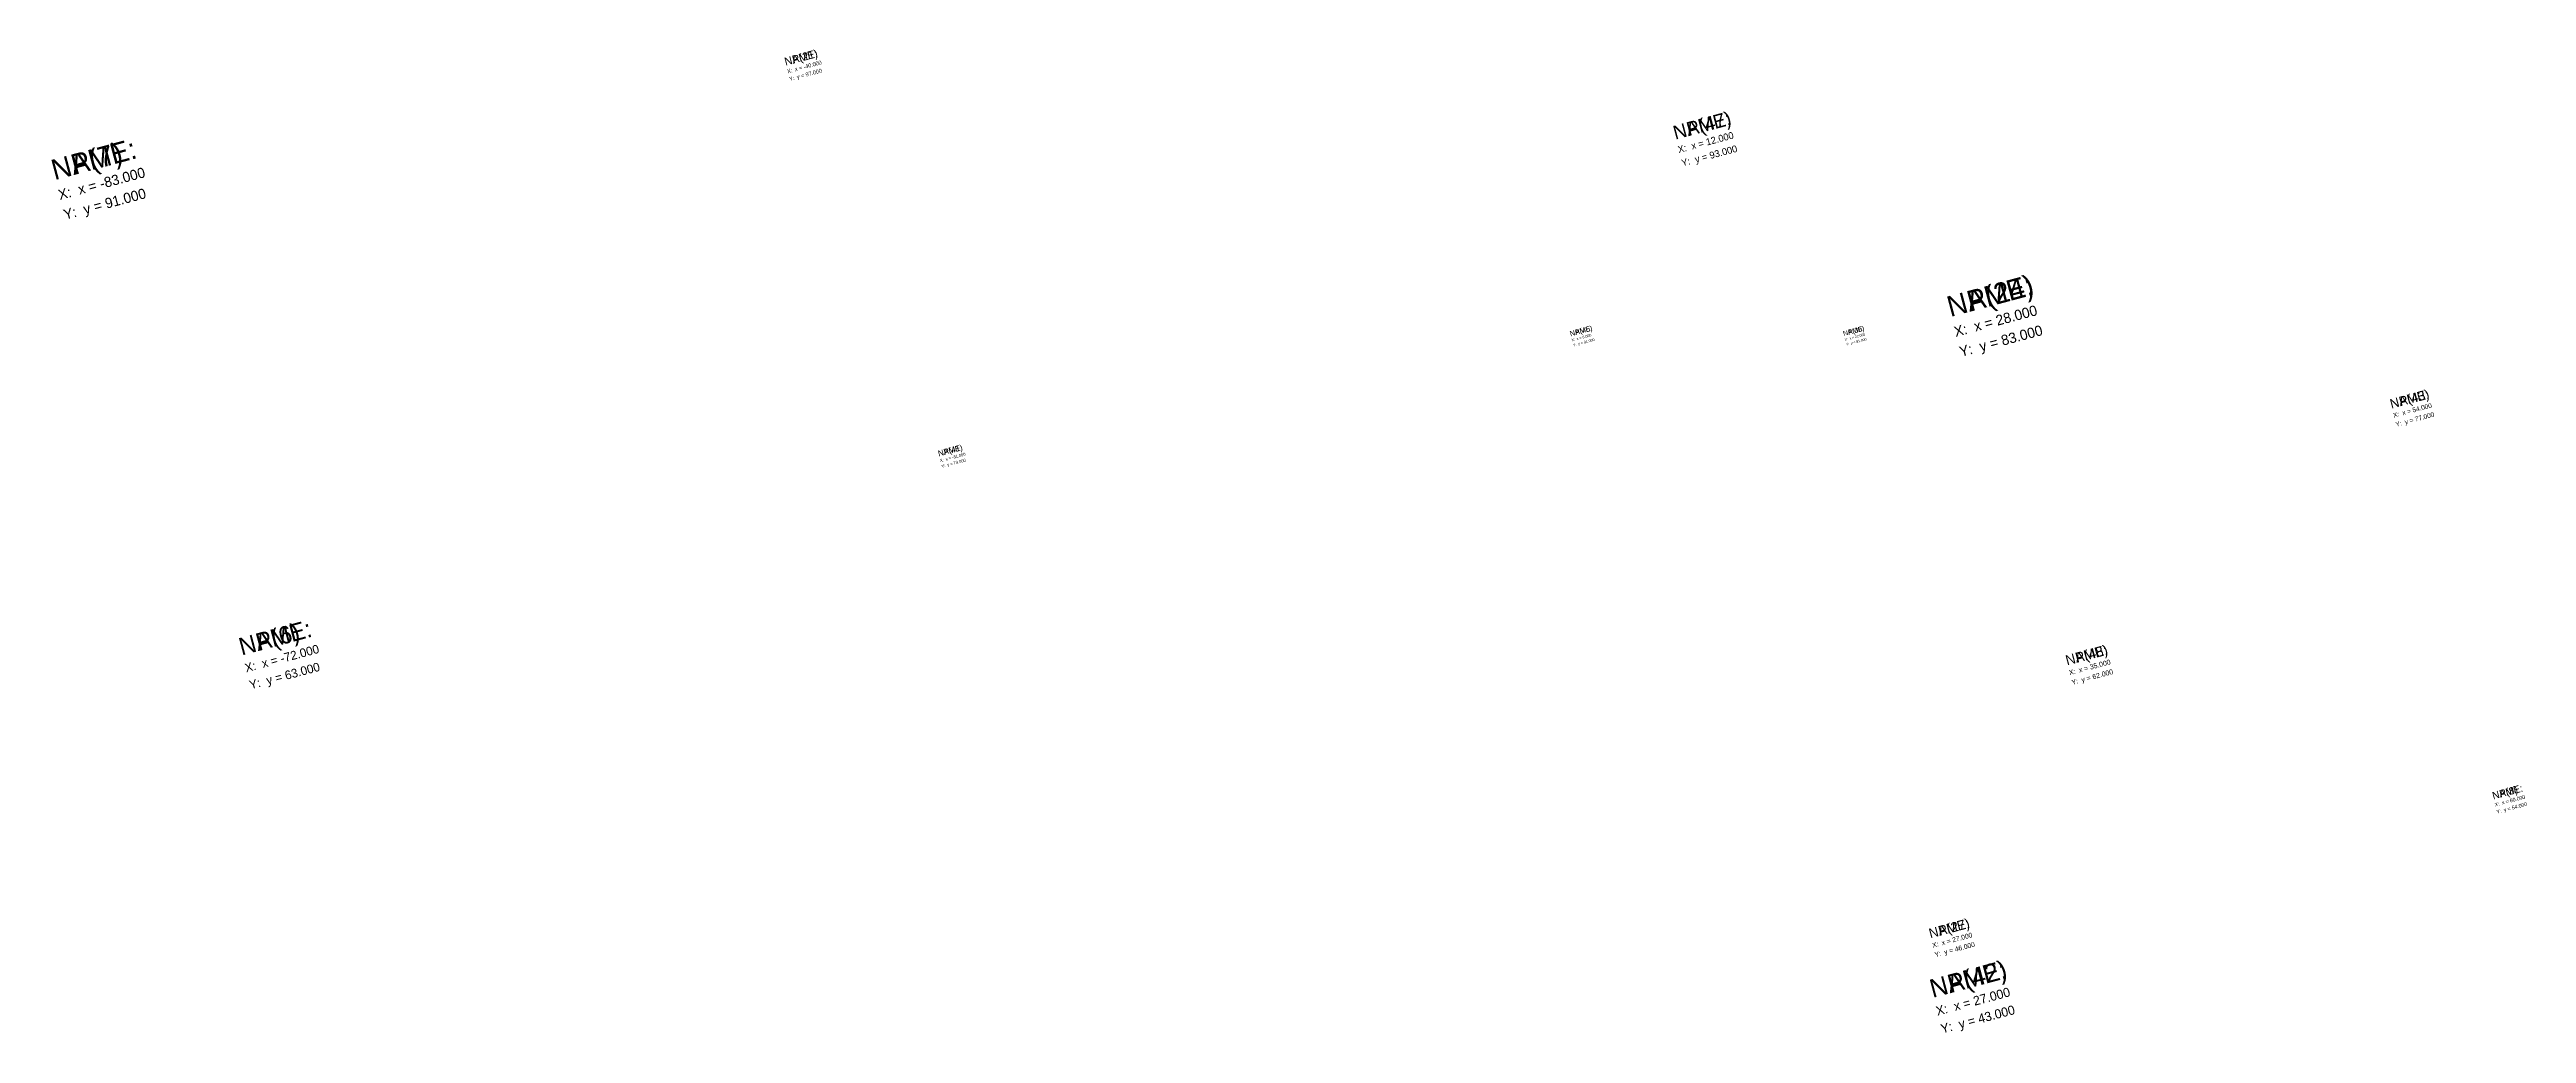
# Model space of a CAD drawing. Header units: metres. Extents: x -99 to 99, y -99 to 97.
# Drawn here: x -83 to 62, y 39.9 to 97.5 of the extents above; entities that cross this region are included whole.
import ezdxf

# ---------------------------------------------------------------- set-up
doc = ezdxf.new("R2010")
doc.units = ezdxf.units.M

# ---------------------------------------------------------------- blocks, each defined once
blk = doc.blocks.new('FLAG')
at = {"color": 3}
blk.add_text('NAME:', height=0.5, dxfattribs=at).set_placement((0, -0.5))
at = {"color": 4}
for s, p in [('X:', (0, -1)), ('Y:', (0, -1.5))]:
    blk.add_text(s, height=0.25, dxfattribs=at).set_placement(p)
at = {"color": 3}
blk.add_attdef('NAME', (0.5, -0.5), '', height=0.5, dxfattribs=at)
at = {"color": 4}
for tag, p in [('XPOS', (0.5, -1)), ('YPOS', (0.5, -1.5))]:
    blk.add_attdef(tag, p, '', height=0.25, dxfattribs=at)

msp = doc.modelspace()

# ---------------------------------------------------------------- block references
at = {"rotation": 15}
for p, xscale, yscale, zscale, values in [((-40, 97), 0.9290380826100533, 0.9290380826100533, 0.9290380826100533, {'NAME': 'P(21)', 'XPOS': 'x = -40.000', 'YPOS': 'y = 97.000'}), ((12, 93), 1.6227822810862982, 1.6227822810862982, 1.6227822810862982, {'NAME': 'P(47)', 'XPOS': 'x = 12.000', 'YPOS': 'y = 93.000'}), ((-83, 91), 2.395709168774824, 2.395709168774824, 2.395709168774824, {'NAME': 'P(7)', 'XPOS': 'x = -83.000', 'YPOS': 'y = 91.000'}), ((28, 83), 2.4164607956593773, 2.4164607956593773, 2.4164607956593773, {'NAME': 'P(24)', 'XPOS': 'x = 28.000', 'YPOS': 'y = 83.000'}), ((6, 81), 0.6167230188475734, 0.6167230188475734, 0.6167230188475734, {'NAME': 'P(45)', 'XPOS': 'x = 6.000', 'YPOS': 'y = 81.000'}), ((22, 81), 0.582090167696929, 0.582090167696929, 0.582090167696929, {'NAME': 'P(36)', 'XPOS': 'x = 22.000', 'YPOS': 'y = 81.000'}), ((54, 77), 1.0977124763015251, 1.0977124763015251, 1.0977124763015251, {'NAME': 'P(43)', 'XPOS': 'x = 54.000', 'YPOS': 'y = 77.000'}), ((-31, 74), 0.6885904862751084, 0.6885904862751084, 0.6885904862751084, {'NAME': 'P(41)', 'XPOS': 'x = -31.000', 'YPOS': 'y = 74.000'}), ((-72, 63), 2.049687634216328, 2.049687634216328, 2.049687634216328, {'NAME': 'P(6)', 'XPOS': 'x = -72.000', 'YPOS': 'y = 63.000'}), ((35, 62), 1.180665650874762, 1.180665650874762, 1.180665650874762, {'NAME': 'P(48)', 'XPOS': 'x = 35.000', 'YPOS': 'y = 62.000'}), ((60, 54), 0.8630037546379916, 0.8630037546379916, 0.8630037546379916, {'NAME': 'P(8)', 'XPOS': 'x = 60.000', 'YPOS': 'y = 54.000'}), ((27, 46), 1.1393079069901535, 1.1393079069901535, 1.1393079069901535, {'NAME': 'P(27)', 'XPOS': 'x = 27.000', 'YPOS': 'y = 46.000'}), ((27, 43), 2.1546432046289903, 2.1546432046289903, 2.1546432046289903, {'NAME': 'P(42)', 'XPOS': 'x = 27.000', 'YPOS': 'y = 43.000'})]:
    msp.add_blockref('FLAG', p, dxfattribs=dict(at, xscale=xscale, yscale=yscale, zscale=zscale)).add_auto_attribs(values)

doc.saveas('drawing.dxf')
